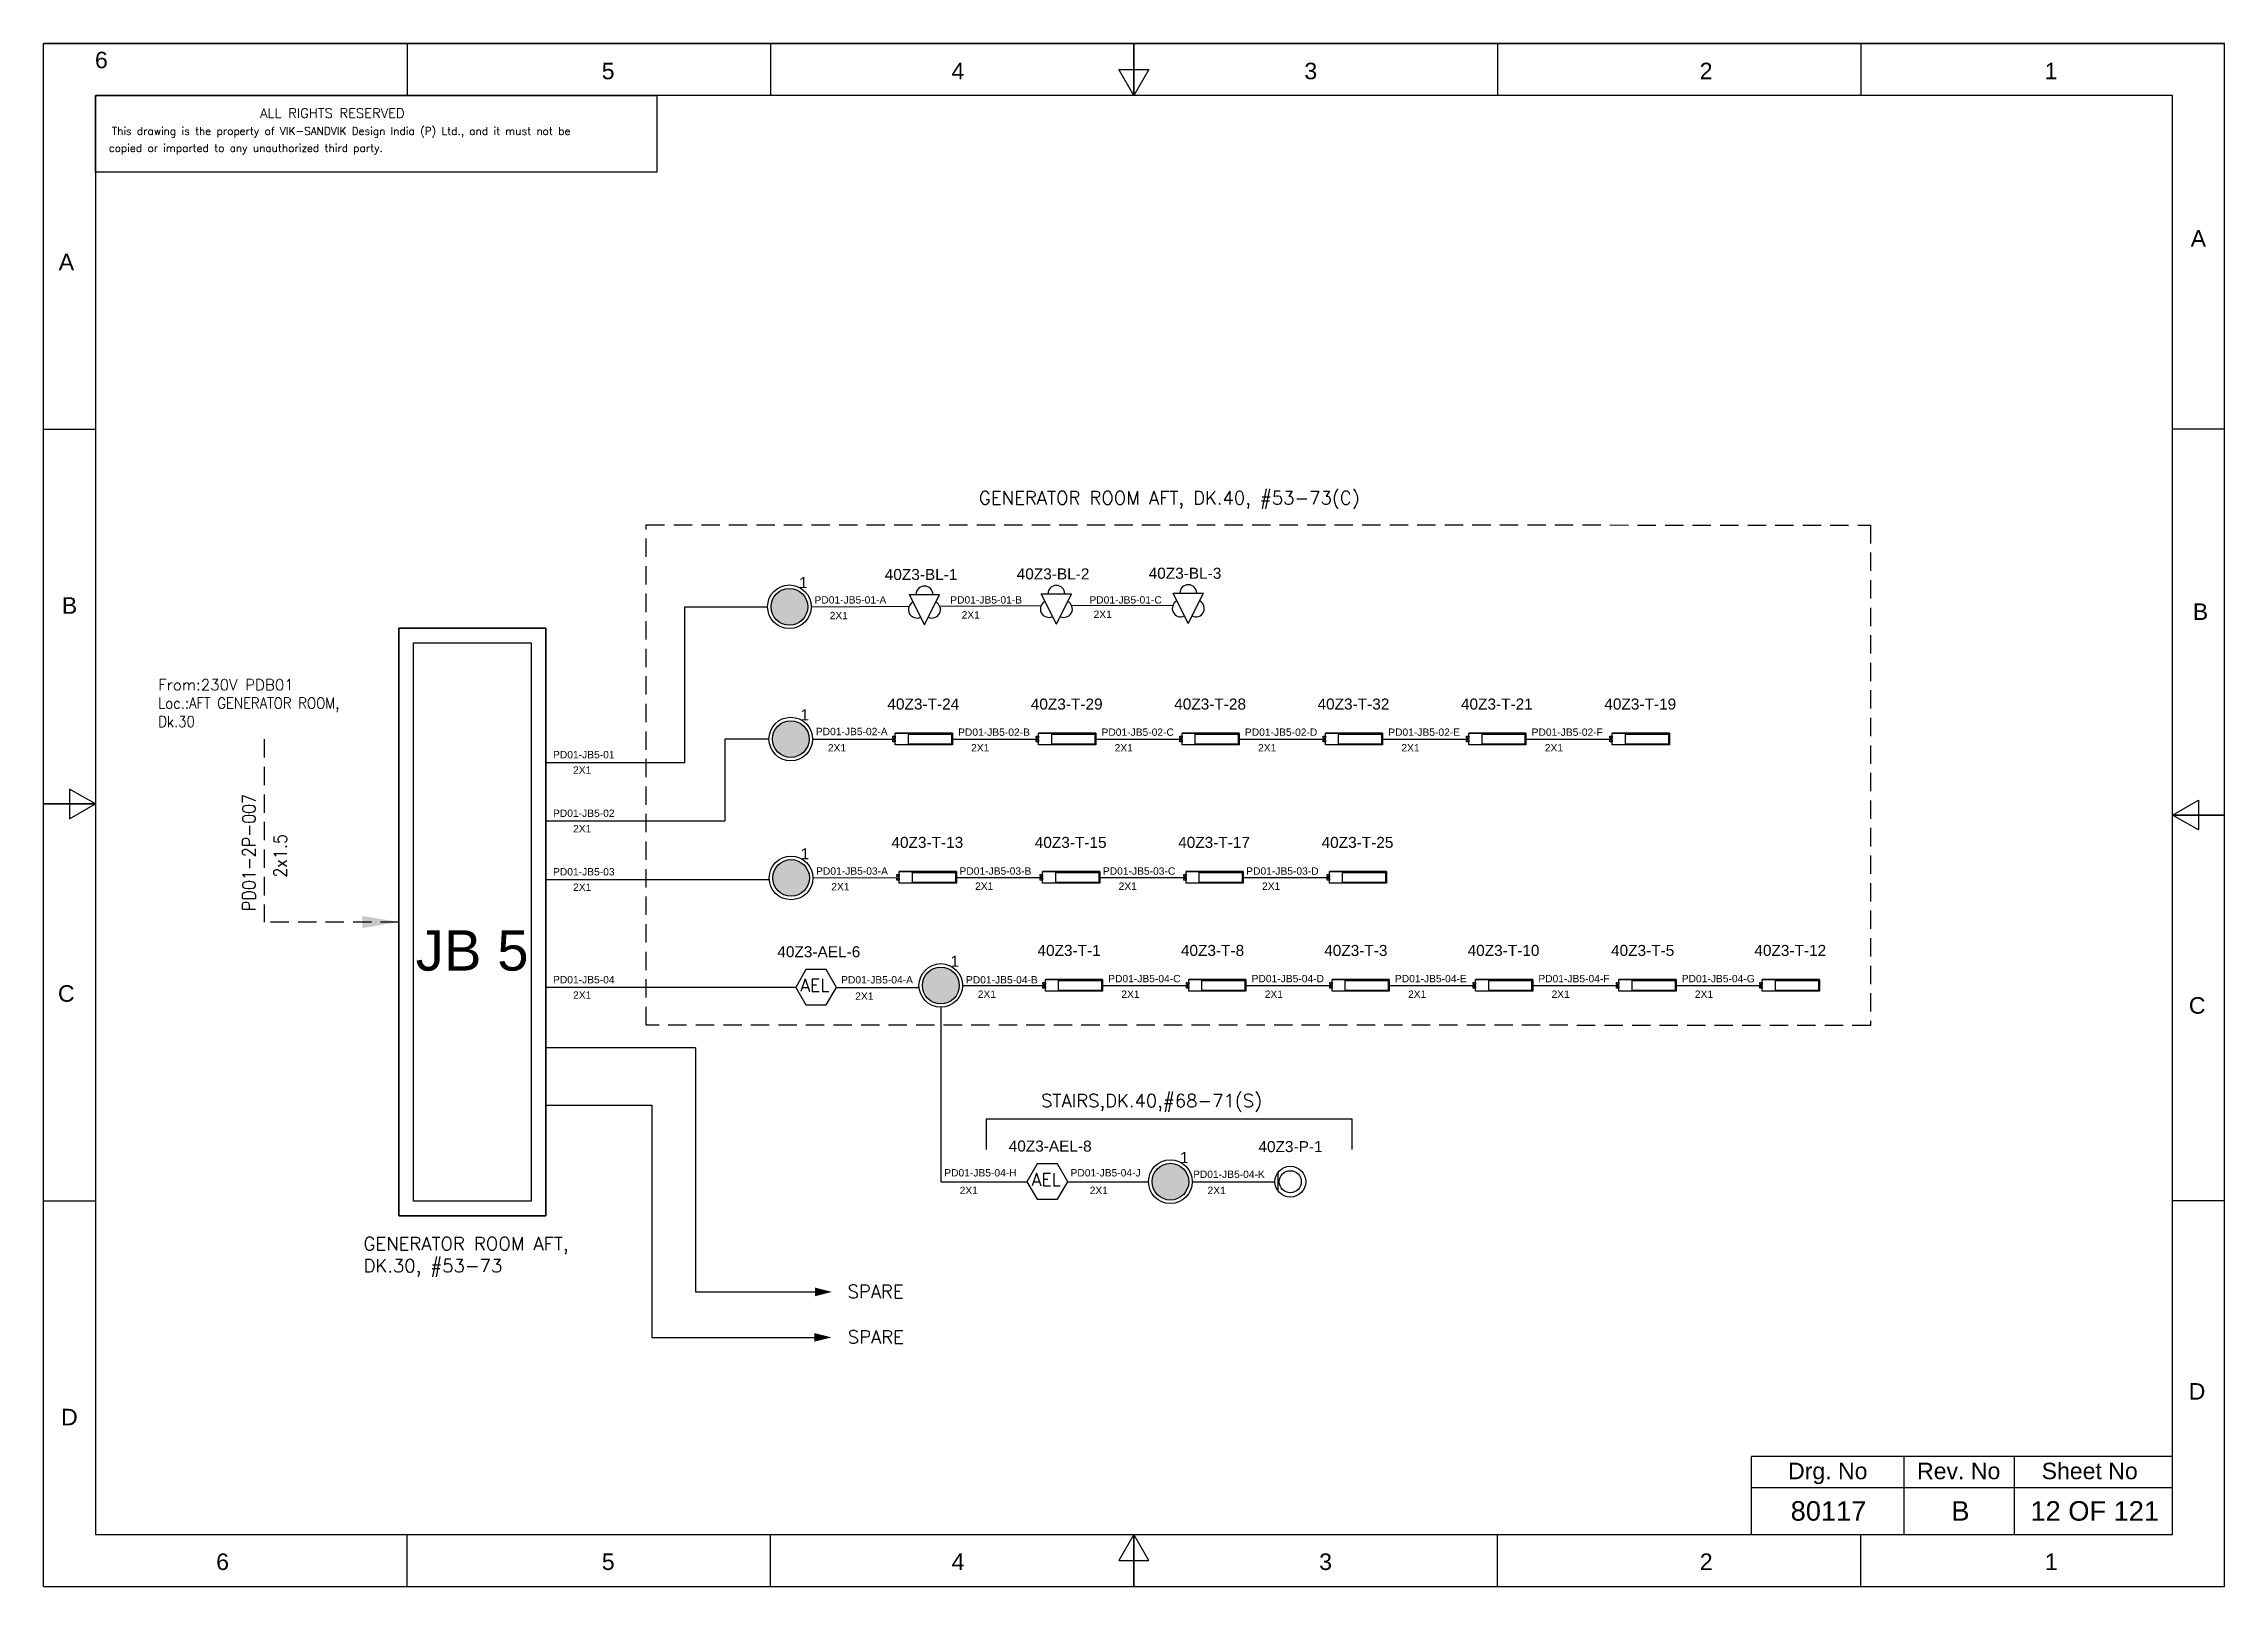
# Model space of a CAD drawing. Header units: inches. Extents: x -3311 to 1429, y -713 to 2436.
# Drawn here: x -2040.1 to -1743.1, y 1861.1 to 2071.1 of the extents above; entities that cross this region are included whole.
import ezdxf
from ezdxf.enums import TextEntityAlignment as Align

# ---------------------------------------------------------------- set-up
doc = ezdxf.new("R2010")
doc.units = ezdxf.units.IN
doc.linetypes.add('HIDDEN', pattern=[0.375, 0.25, -0.125])
doc.linetypes.add('SOLID', pattern=[0])
for name, color, linetype, lineweight in [('ELEC_TXT-025', 1, 'Continuous', 25), ('HEL-025', 1, 'Continuous', 25), ('HEL-035', 2, 'Continuous', 35)]:
    doc.layers.add(name, color=color, linetype=linetype, lineweight=lineweight)
doc.layers.add('LINE', color=3, linetype='SOLID')
doc.styles.add('_NORMAL', font='arial.ttf')
doc.styles.add('ROMANS', font='simplex.shx', dxfattribs={"width": 0.88})
doc.styles.get("Standard").update_dxf_attribs({"font": 'arial.ttf'})
doc.dimstyles.get("Standard").update_dxf_attribs({"dimtxt": 0.18, "dimasz": 0.18, "dimexe": 0.18, "dimexo": 0.0625, "dimgap": 0.09, "dimtad": 0, "dimtih": 1, "dimtoh": 1, "dimdec": 4, "dimzin": 0, "dimdsep": 46, "dimtxsty": 'Standard', "dimcen": 0.09, "dimadec": 0, "dimazin": 0, "dimtfac": 1, "dimtdec": 4, "dimtofl": 0, "dimtmove": 0, "dimatfit": 3, "dimfxl": 1, "dimtolj": 1, "dimtzin": 0, "dimarcsym": 0})
pattern_1 = [(0, (0, 0), (0, 6.985), [5.08, -1.905]), (90, (0, 0), (-6.985, 4e-16), [5.08, -1.905])]

msp = doc.modelspace()

# ---------------------------------------------------------------- texts
at = {"color": 7}
for s, p in [('PD01-JB5-01-A', (-1935.13, 1994.89, 0.05)), ('PD01-JB5-01-B', (-1916.64, 1994.89, 0.05)), ('PD01-JB5-01-C', (-1897.69, 1994.89, 0.05)), ('2X1', (-1933.06, 1992.76)), ('2X1', (-1915.09, 1992.85)), ('2X1', (-1897.12, 1992.93)), ('PD01-JB5-02-A', (-1934.95, 1976.97, 0.05)), ('2X1', (-1933.31, 1974.75)), ('PD01-JB5-02-B', (-1915.57, 1976.88, 0.03)), ('2X1', (-1913.8, 1974.75, -0.03)), ('PD01-JB5-02-C', (-1896.04, 1976.88)), ('2X1', (-1894.25, 1974.75, -0.05)), ('PD01-JB5-02-D', (-1876.51, 1976.88, -0.03)), ('2X1', (-1874.72, 1974.75, -0.08)), ('PD01-JB5-02-E', (-1856.99, 1976.88, -0.05)), ('2X1', (-1855.2, 1974.75, -0.11)), ('PD01-JB5-02-F', (-1837.46, 1976.88, -0.08)), ('2X1', (-1835.67, 1974.75, -0.14)), ('PD01-JB5-01', (-1970.74, 1973.82)), ('2X1', (-1968.01, 1971.72)), ('PD01-JB5-02', (-1970.74, 1965.84)), ('2X1', (-1968.01, 1963.74)), ('PD01-JB5-03', (-1970.74, 1957.87)), ('PD01-JB5-03-A', (-1934.91, 1957.97, 0.05)), ('PD01-JB5-03-B', (-1915.38, 1957.97, 0.03)), ('PD01-JB5-03-C', (-1895.85, 1957.97)), ('PD01-JB5-03-D', (-1876.33, 1957.97, -0.03)), ('2X1', (-1968.01, 1955.77)), ('2X1', (-1932.84, 1955.84)), ('2X1', (-1913.26, 1955.91)), ('2X1', (-1893.71, 1955.91, -0.03)), ('2X1', (-1874.18, 1955.91, -0.05)), ('PD01-JB5-04', (-1970.74, 1943.18)), ('PD01-JB5-04-A', (-1931.5, 1943.16, 0.05)), ('PD01-JB5-04-B', (-1914.5, 1943.16, 0.05)), ('PD01-JB5-04-C', (-1895.13, 1943.32)), ('PD01-JB5-04-D', (-1875.6, 1943.32, -0.03)), ('PD01-JB5-04-E', (-1856.08, 1943.32, -0.05)), ('PD01-JB5-04-F', (-1836.55, 1943.32, -0.08)), ('PD01-JB5-04-G', (-1817.02, 1943.32, -0.11)), ('2X1', (-1968.01, 1941.08)), ('2X1', (-1929.58, 1940.94)), ('2X1', (-1912.89, 1941.2, -0.03)), ('2X1', (-1893.34, 1941.2, -0.05)), ('2X1', (-1873.81, 1941.2, -0.08)), ('2X1', (-1854.29, 1941.2, -0.11)), ('2X1', (-1834.76, 1941.2, -0.14)), ('2X1', (-1815.23, 1941.2, -0.16)), ('PD01-JB5-04-H', (-1917.46, 1916.88, 0.02)), ('PD01-JB5-04-J', (-1900.26, 1916.88, 0.02)), ('PD01-JB5-04-K', (-1883.58, 1916.68, 0)), ('2X1', (-1915.36, 1914.48, -0.03)), ('2X1', (-1897.65, 1914.48, -0.05)), ('2X1', (-1881.6, 1914.48, -0.05))]:
    msp.add_text(s, height=1, dxfattribs=at).set_placement(p)
at = {"color": 7, "lineweight": 30}
msp.add_text('JB 5 ', height=5.5, dxfattribs=at).set_placement((-1980.69, 1947.66), align=Align.MIDDLE_CENTER)
at = {"color": 7}
for s, height, p in [('Drg. No', 2.246, (-1797.13, 1876.78)), ('Rev. No', 2.246, (-1779.3, 1876.78)), ('Sheet No', 2.246, (-1761.46, 1876.78)), ('80117', 2.653, (-1797.03, 1871.34)), ('B', 2.65, (-1779.06, 1871.34)), ('12 OF 121', 2.653, (-1760.77, 1871.34))]:
    msp.add_text(s, height=height, dxfattribs=at).set_placement(p, align=Align.MIDDLE_CENTER)
at = {"color": 7, "char_height": 1.8, "attachment_point": 1, "style": '_NORMAL'}
for s, insert, width in [('{\\Fromans|c0;\\C2;GENERATOR ROOM AFT, DK.40, #53-73(C)}', (-1912.73, 2010.18), 74.1776), ('{\\Fromans|c0;\\C2;STAIRS,DK.40,#68-71(S)}', (-1904.27, 1928.1, -0.05), 39.515), ('{\\Fromans|c0;\\C2;SPARE}', (-1930.62, 1902.12), 8.1658), ('{\\Fromans|c0;\\C2;SPARE}', (-1930.6, 1895.92), 8.1658)]:
    msp.add_mtext(s, dxfattribs=dict(at, insert=insert, width=width))
at = {"color": 7, "insert": (-2024.5, 1984.58), "char_height": 1.5, "width": 36.8884, "attachment_point": 1}
msp.add_mtext('{\\Fromans|c0;\\C2;From:230V PDB01\\P\\Fsimplex|c0;\\W0.88;Loc.:AFT GENERATOR ROOM,      \\PDk.30}', dxfattribs=at)
at = {"color": 7, "insert": (-2013.05, 1953.02), "char_height": 1.8, "width": 17.1296, "attachment_point": 1, "rotation": 90, "style": '_NORMAL'}
msp.add_mtext('{\\Fromans|c0;\\W0.88;PD01-2P-007}', dxfattribs=at)
at = {"color": 7, "insert": (-2008.78, 1957.59), "char_height": 1.8, "attachment_point": 1, "rotation": 90, "style": '_NORMAL'}
msp.add_mtext('{\\Fsimplex|c0;\\W0.88;2x1.5}', dxfattribs=at)
at = {"color": 7, "insert": (-1996.55, 1908.63), "char_height": 1.8, "attachment_point": 1, "style": '_NORMAL'}
msp.add_mtext('{\\Fromans|c0;\\C2;GENERATOR ROOM AFT, \\PDK.30, #53-73}', dxfattribs=at)

# ---------------------------------------------------------------- blocks, each defined once
blk = doc.blocks.new('fr')
at = {"color": 7, "linetype": 'Continuous'}
for p, q in [((33763.99, 4500.4), (33466.99, 4500.4)), ((33466.99, 4500.4), (33763.99, 4500.4)), ((33466.99, 4290.33), (33466.99, 4500.4)), ((33516.49, 4500.4), (33516.49, 4493.33)), ((33565.99, 4500.4), (33565.99, 4493.33)), ((33615.49, 4500.4), (33615.49, 4493.33)), ((33615.49, 4493.33), (33615.49, 4500.4)), ((33615.49, 4500.4), (33615.49, 4493.33)), ((33664.99, 4500.4), (33664.99, 4493.33)), ((33714.49, 4500.4), (33714.49, 4493.33)), ((33763.99, 4290.33), (33763.99, 4500.4)), ((33763.99, 4290.33), (33763.99, 4500.4)), ((33615.49, 4493.33), (33613.45, 4496.87)), ((33613.45, 4496.87), (33617.53, 4496.87)), ((33617.53, 4496.87), (33615.49, 4493.33)), ((33756.92, 4493.33), (33474.06, 4493.33)), ((33474.06, 4493.33), (33474.06, 4297.41)), ((33756.92, 4297.41), (33756.92, 4493.33)), ((33466.99, 4447.89), (33474.06, 4447.89)), ((33763.99, 4447.89), (33756.92, 4447.89)), ((33474.06, 4396.87), (33470.53, 4398.91)), ((33470.53, 4398.91), (33470.53, 4394.83)), ((33466.99, 4396.87), (33474.06, 4396.87)), ((33474.06, 4396.87), (33466.99, 4396.87)), ((33466.99, 4396.87), (33474.06, 4396.87)), ((33470.53, 4394.83), (33474.06, 4396.87)), ((33756.92, 4395.37), (33760.45, 4397.41)), ((33760.45, 4397.41), (33760.45, 4393.33)), ((33763.99, 4395.37), (33756.92, 4395.37)), ((33760.45, 4393.33), (33756.92, 4395.37)), ((33756.92, 4395.37), (33763.99, 4395.37)), ((33763.99, 4395.37), (33756.92, 4395.37)), ((33466.99, 4342.85), (33474.06, 4342.85)), ((33763.99, 4342.85), (33756.92, 4342.85)), ((33474.06, 4297.41), (33756.92, 4297.41)), ((33516.49, 4290.33), (33516.49, 4297.41)), ((33565.99, 4290.33), (33565.99, 4297.41)), ((33615.49, 4297.41), (33613.45, 4293.87)), ((33615.49, 4290.33), (33615.49, 4297.41)), ((33617.53, 4293.87), (33615.49, 4297.41)), ((33615.49, 4297.41), (33615.49, 4290.33)), ((33615.49, 4290.33), (33615.49, 4297.41)), ((33664.99, 4290.33), (33664.99, 4297.41)), ((33714.49, 4290.33), (33714.49, 4297.41)), ((33613.45, 4293.87), (33617.53, 4293.87)), ((33466.99, 4290.33), (33763.99, 4290.33)), ((33466.99, 4290.33), (33763.99, 4290.33))]:
    blk.add_line(p, q, dxfattribs=at)
at = {"color": 7, "style": '_NORMAL'}
for s, p in [('6', (33474.86, 4498.18)), ('5', (33543.88, 4496.68)), ('4', (33591.52, 4496.68)), ('3', (33639.57, 4496.68)), ('2', (33693.41, 4496.68)), ('1', (33740.39, 4496.68)), ('A', (33760.45, 4473.88)), ('A', (33470.1, 4470.68)), ('B', (33470.52, 4423.9)), ('B', (33760.74, 4423.06)), ('C', (33470.08, 4371.07)), ('C', (33760.29, 4369.44)), ('D', (33760.27, 4316.89)), ('D', (33470.51, 4313.39)), ('6', (33491.37, 4293.69)), ('5', (33543.89, 4293.69)), ('4', (33591.53, 4293.69)), ('3', (33641.59, 4293.69)), ('2', (33693.43, 4293.69)), ('1', (33740.41, 4293.69))]:
    blk.add_text(s, height=2.25, dxfattribs=at).set_placement(p, align=Align.MIDDLE_CENTER)
blk = doc.blocks.new('A$C4BAD7D21')
at = {"layer": 'HEL-025'}
blk.add_lwpolyline([(-34000, 0), (-34000, 2086), (-18714, 2086), (-18714, 0)], close=True, dxfattribs=at)
at = {"layer": 'HEL-025', "style": 'ROMANS'}
for s, p in [('This drawing is the property of VIK-SANDVIK Design India (P) Ltd., and it must not be', (-33558, 1016)), (' copied or imparted to any unauthorized third party.', (-33785, 550))]:
    blk.add_text(s, height=210, dxfattribs=at).set_placement(p)
at = {"layer": 'HEL-035', "style": 'ROMANS'}
blk.add_text('     ALL RIGHTS RESERVED', height=262.5, dxfattribs=at).set_placement((-30497, 1476))
blk = doc.blocks.new('AEL')
at = {"color": 4}
blk.add_lwpolyline([(989.98, -190.09), (992.75, -190.09), (994.14, -187.69), (992.75, -185.28), (989.98, -185.28), (988.59, -187.69)], close=True, dxfattribs=at)
at = {"color": 4, "style": 'ROMANS'}
blk.add_text('AEL', height=1.725, dxfattribs=at).set_placement((989.2, -188.27))
blk = doc.blocks.new('AEL_L')
blk.add_blockref('AEL', (0, 0))
blk.add_attdef('TAG_NO', (986.55, -183.59), '', height=1.5)
blk = doc.blocks.new('FIXED_KEY_SWITCH')
h = blk.add_hatch(color=1)
h.dxf.hatch_style = 1
edge = h.paths.add_edge_path()
edge.add_arc((848.13, 1737.46), 2.5, 0, 360)
at = {"color": 1}
blk.add_circle((848.13, 1737.46), 2.5, dxfattribs=at)
at = {"color": 7, "insert": (849.44, 1741.5), "char_height": 1.5, "attachment_point": 1, "style": '_NORMAL'}
blk.add_mtext_dynamic_manual_height_columns('1', width=1.5, gutter_width=7.5, heights=[0], dxfattribs=at)
blk = doc.blocks.new('SWT')
blk.add_blockref('FIXED_KEY_SWITCH', (0, 0))
blk.add_attdef('TAG_NO', (844.55, 1741.11), '', height=1.5)
blk = doc.blocks.new('2A')
at = {"color": 7, "lineweight": -3, "ltscale": 2.5}
blk.add_line((790.02, 1997.62, -0.03), (782.23, 1997.62, -0.03), dxfattribs=at)
at = {"color": 7, "lineweight": -3, "ltscale": 2.5, "elevation": -0.03}
for points in [[(781.91, 1997.21), (782.23, 1997.21), (782.23, 1996.94), (781.91, 1996.94)], [(781.91, 1996.7), (782.23, 1996.7), (782.23, 1996.44), (781.91, 1996.44)], [(782.23, 1997.62), (790.02, 1997.62), (790.02, 1996.02), (782.23, 1996.02)], [(784.03, 1997.5), (789.88, 1997.5), (789.88, 1996.14), (784.03, 1996.14)]]:
    blk.add_lwpolyline(points, close=True, dxfattribs=at)
blk = doc.blocks.new('LED TUBE LIGHT 30W')
blk.add_blockref('2A', (179.91, -357.89))
blk.add_attdef('TAG_NO.', (962.52, 1642.97), '', height=1.5)
blk = doc.blocks.new('1')
h = blk.add_hatch()
h.set_pattern_fill('ANGLE', color=6)
h.set_pattern_definition(pattern_1)
h.paths.add_polyline_path([(303.23, 2044.43, 1), (306.22, 2044.43, 1)], flags=0)
h.paths.add_polyline_path([(302.63, 2044.43, 1), (306.83, 2044.43, 1)])
h.paths.add_polyline_path([(306.22, 2044.43, -1), (303.23, 2044.43, -1)], flags=16)
h = blk.add_hatch()
h.set_pattern_fill('ANGLE', color=6)
h.set_pattern_definition(pattern_1)
h.paths.add_polyline_path([(303.23, 2044.43, 1), (306.22, 2044.43, 1)])
at = {"color": 6}
for radius in [2.1, 1.5]:
    blk.add_circle((304.73, 2044.43), radius, dxfattribs=at)
blk = doc.blocks.new('LED PENDENT LIGHT 15W')
blk.add_blockref('1', (0, 0))
blk.add_attdef('TAG_NO', (301.63, 2048.1), '', height=1.5)
blk = doc.blocks.new('11')
for p, q in [((438, 1973.54, -0.08), (442.11, 1973.54, -0.08)), ((440.05, 1969.42, -0.08), (438, 1973.54, -0.08)), ((440.05, 1969.42, -0.08), (442.11, 1973.54, -0.08))]:
    blk.add_line(p, q)
for centre, start, end in [((439.02, 1971.48, -0.08), 116.5651, 296.5651), ((440.05, 1973.54, -0.08), 0, 180), ((441.08, 1971.48, -0.08), 243.4349, 63.4349)]:
    blk.add_arc(centre, 1.15, start, end)
blk = doc.blocks.new('BILGE LIGHT')
blk.add_blockref('11', (1524.93, -1711.73))
blk.add_attdef('TAG_NO', (1960.14, 263.52), '', height=1.5)

# ---------------------------------------------------------------- linework, layer by layer
for p, q in [((-1952.77, 1973.26), (-1952.77, 1994.45)), ((-1941.34, 1976.44), (-1947.36, 1976.44)), ((-1947.36, 1976.44), (-1947.36, 1965.29)), ((-1937.69, 1942.63), (-1971.72, 1942.63)), ((-1917.93, 1939.91, -0.03), (-1917.93, 1916.17, -0.03)), ((-1951.35, 1934.38), (-1971.72, 1934.38)), ((-1951.35, 1934.38), (-1951.35, 1901.16)), ((-1911.73, 1924.72, -0.05), (-1861.97, 1924.72, -0.05))]:
    msp.add_line(p, q)
at = {"color": 7, "linetype": 'Continuous'}
for p, q in [((-1750.19, 1878.73), (-1807.51, 1878.73)), ((-1807.51, 1868.14), (-1807.51, 1878.73)), ((-1786.74, 1868.14), (-1786.74, 1878.73)), ((-1771.72, 1868.14), (-1771.72, 1878.73)), ((-1807.51, 1874.55), (-1750.19, 1874.55))]:
    msp.add_line(p, q, dxfattribs=at)
at = {"linetype": 'HIDDEN', "ltscale": 10}
msp.add_lwpolyline([(-1958.04, 2005.62), (-1791.29, 2005.58), (-1791.29, 1937.45), (-1958.04, 1937.49)], close=True, dxfattribs=at)
msp.add_lwpolyline([(-2010.06, 1976.41), (-2010.06, 1951.53)], dxfattribs=at)
for points in [[(-1935.08, 1901.16, 1.18, 0, 0), (-1932.73, 1901.16, 0, 0, 0)], [(-1935.16, 1894.97, 1.18, 0, 0), (-1932.8, 1894.97, 0, 0, 0)]]:
    msp.add_lwpolyline(points, format="xyseb")
at = {"layer": 'LINE', "color": 0}
for p, q in [((-1952.77, 1994.45), (-1941.52, 1994.45)), ((-1935.57, 1994.45), (-1922.24, 1994.52)), ((-1918.07, 1994.53), (-1904.27, 1994.61)), ((-1900.1, 1994.62), (-1886.3, 1994.69)), ((-1991.72, 1991.53), (-1991.72, 1911.53)), ((-1971.72, 1991.53), (-1991.72, 1991.53)), ((-1971.72, 1911.53), (-1971.72, 1991.53)), ((-1935.39, 1976.44, 0), (-1924.14, 1976.44, -0.03)), ((-1916.34, 1976.44, -0.03), (-1904.61, 1976.44, -0.05)), ((-1896.81, 1976.44, -0.05), (-1885.08, 1976.44, -0.08)), ((-1877.28, 1976.44, -0.08), (-1865.56, 1976.44, -0.11)), ((-1857.76, 1976.44, -0.11), (-1846.03, 1976.44, -0.14)), ((-1838.23, 1976.44, -0.14), (-1826.5, 1976.44, -0.16)), ((-1971.72, 1973.26), (-1952.77, 1973.26)), ((-1971.72, 1965.29), (-1947.36, 1965.29)), ((-1971.72, 1957.31), (-1941.29, 1957.31)), ((-1935.35, 1957.53), (-1923.59, 1957.6)), ((-1915.79, 1957.6), (-1904.06, 1957.6, -0.03)), ((-1896.26, 1957.6, -0.03), (-1884.54, 1957.6, -0.05)), ((-1876.74, 1957.6, -0.05), (-1865.01, 1957.6, -0.08)), ((-1932.14, 1942.63), (-1920.89, 1942.63, -0.03)), ((-1914.95, 1942.89, -0.03), (-1903.7, 1942.89, -0.05)), ((-1895.9, 1942.89, -0.05), (-1884.17, 1942.89, -0.08)), ((-1876.37, 1942.89, -0.08), (-1864.64, 1942.89, -0.11)), ((-1856.85, 1942.89, -0.11), (-1845.12, 1942.89, -0.14)), ((-1837.32, 1942.89, -0.14), (-1825.59, 1942.89, -0.16)), ((-1817.79, 1942.89, -0.16), (-1806.06, 1942.89, -0.19)), ((-1971.72, 1926.57), (-1957.26, 1926.57)), ((-1957.26, 1926.57), (-1957.26, 1894.97)), ((-1911.73, 1924.72, -0.05), (-1911.73, 1920.53, -0.05)), ((-1861.97, 1924.72, -0.05), (-1861.97, 1920.53, -0.05)), ((-1917.93, 1916.17, -0.03), (-1906.19, 1916.17, -0.05)), ((-1900.64, 1916.17, -0.05), (-1889.63, 1916.17, -0.05)), ((-1883.68, 1916.17, -0.06), (-1872.43, 1916.17, -0.08)), ((-1991.72, 1911.53), (-1971.72, 1911.53)), ((-1951.35, 1901.16), (-1935.08, 1901.16)), ((-1957.26, 1894.97), (-1935.07, 1894.97))]:
    msp.add_line(p, q, dxfattribs=at)
for points in [[(-1991.72, 1991.53), (-1971.72, 1991.53), (-1971.72, 1911.53), (-1991.72, 1911.53)], [(-1989.72, 1989.53), (-1973.72, 1989.53), (-1973.72, 1913.53), (-1989.72, 1913.53)]]:
    msp.add_lwpolyline(points, close=True, dxfattribs=at)
for centre in [(-1938.55, 1994.45), (-1938.36, 1976.44), (-1938.32, 1957.53), (-1917.93, 1942.89, -0.03), (-1886.66, 1916.17, -0.05)]:
    msp.add_circle(centre, 2.97, dxfattribs=at)

# ---------------------------------------------------------------- block references
for name, p in [('fr', (-35507.11, -2429.27)), ('SWT', (-2786.68, 256.99)), ('SWT', (-2786.49, 238.98)), ('SWT', (-2786.45, 220.07)), ('SWT', (-2766.06, 205.43, -0.03)), ('SWT', (-2734.79, 178.71, -0.05))]:
    msp.add_blockref(name, p)
ref = msp.add_blockref('BILGE LIGHT', (-3885.14, 1734.32, 0.08))
ref.add_attrib('TAG_NO', '40Z3-BL-1', (-1925.56, 1998.1, 0.08), dxfattribs={"height": 1.5})
ref = msp.add_blockref('BILGE LIGHT', (-3867.17, 1734.41, 0.08))
ref.add_attrib('TAG_NO', '40Z3-BL-2', (-1907.59, 1998.18, 0.08), dxfattribs={"height": 1.5})
ref = msp.add_blockref('BILGE LIGHT', (-3849.2, 1734.49, 0.08))
ref.add_attrib('TAG_NO', '40Z3-BL-3', (-1889.62, 1998.27, 0.08), dxfattribs={"height": 1.5})
ref = msp.add_blockref('LED TUBE LIGHT 30W', (-2886.27, 337.51))
ref.add_attrib('TAG_NO.', '40Z3-T-24', (-1925.2, 1980.46), dxfattribs={"height": 1.5})
ref = msp.add_blockref('LED TUBE LIGHT 30W', (-2866.74, 337.51, -0.03))
ref.add_attrib('TAG_NO.', '40Z3-T-29', (-1905.67, 1980.46, -0.03), dxfattribs={"height": 1.5})
ref = msp.add_blockref('LED TUBE LIGHT 30W', (-2847.21, 337.51, -0.05))
ref.add_attrib('TAG_NO.', '40Z3-T-28', (-1886.14, 1980.46, -0.05), dxfattribs={"height": 1.5})
ref = msp.add_blockref('LED TUBE LIGHT 30W', (-2827.69, 337.51, -0.08))
ref.add_attrib('TAG_NO.', '40Z3-T-32', (-1866.62, 1980.46, -0.08), dxfattribs={"height": 1.5})
ref = msp.add_blockref('LED TUBE LIGHT 30W', (-2808.16, 337.51, -0.11))
ref.add_attrib('TAG_NO.', '40Z3-T-21', (-1847.09, 1980.46, -0.11), dxfattribs={"height": 1.5})
ref = msp.add_blockref('LED TUBE LIGHT 30W', (-2788.63, 337.51, -0.14))
ref.add_attrib('TAG_NO.', '40Z3-T-19', (-1827.56, 1980.46, -0.14), dxfattribs={"height": 1.5})
ref = msp.add_blockref('LED TUBE LIGHT 30W', (-2885.72, 318.67, 0.03))
ref.add_attrib('TAG_NO.', '40Z3-T-13', (-1924.65, 1961.62, 0.03), dxfattribs={"height": 1.5})
ref = msp.add_blockref('LED TUBE LIGHT 30W', (-2866.2, 318.67))
ref.add_attrib('TAG_NO.', '40Z3-T-15', (-1905.13, 1961.62), dxfattribs={"height": 1.5})
ref = msp.add_blockref('LED TUBE LIGHT 30W', (-2846.67, 318.67, -0.03))
ref.add_attrib('TAG_NO.', '40Z3-T-17', (-1885.6, 1961.62, -0.03), dxfattribs={"height": 1.5})
ref = msp.add_blockref('LED TUBE LIGHT 30W', (-2827.14, 318.67, -0.05))
ref.add_attrib('TAG_NO.', '40Z3-T-25', (-1866.07, 1961.62, -0.05), dxfattribs={"height": 1.5})
ref = msp.add_blockref('LED TUBE LIGHT 30W', (-2865.83, 303.96, -0.03))
ref.add_attrib('TAG_NO.', '40Z3-T-1', (-1904.76, 1946.91, -0.03), dxfattribs={"height": 1.5})
ref = msp.add_blockref('LED TUBE LIGHT 30W', (-2846.3, 303.96, -0.05))
ref.add_attrib('TAG_NO.', '40Z3-T-8', (-1885.23, 1946.91, -0.05), dxfattribs={"height": 1.5})
ref = msp.add_blockref('LED TUBE LIGHT 30W', (-2826.78, 303.96, -0.08))
ref.add_attrib('TAG_NO.', '40Z3-T-3', (-1865.71, 1946.91, -0.08), dxfattribs={"height": 1.5})
ref = msp.add_blockref('LED TUBE LIGHT 30W', (-2807.25, 303.96, -0.11))
ref.add_attrib('TAG_NO.', '40Z3-T-10', (-1846.18, 1946.91, -0.11), dxfattribs={"height": 1.5})
ref = msp.add_blockref('LED TUBE LIGHT 30W', (-2787.72, 303.96, -0.14))
ref.add_attrib('TAG_NO.', '40Z3-T-5', (-1826.65, 1946.91, -0.14), dxfattribs={"height": 1.5})
ref = msp.add_blockref('LED TUBE LIGHT 30W', (-2768.2, 303.96, -0.16))
ref.add_attrib('TAG_NO.', '40Z3-T-12', (-1807.13, 1946.91, -0.16), dxfattribs={"height": 1.5})
ref = msp.add_blockref('AEL_L', (-2926.28, 2130.32))
ref.add_attrib('TAG_NO', '40Z3-AEL-6', (-1940.19, 1946.73), dxfattribs={"color": 4, "height": 1.5})
ref = msp.add_blockref('AEL_L', (-2894.78, 2103.86, -0.05))
ref.add_attrib('TAG_NO', '40Z3-AEL-8', (-1908.68, 1920.27, -0.05), dxfattribs={"color": 4, "height": 1.5})
ref = msp.add_blockref('LED PENDENT LIGHT 15W', (-2175.06, -128.26, -0.08))
ref.add_attrib('TAG_NO', '40Z3-P-1', (-1874.67, 1920.2, -0.08), dxfattribs={"height": 1.5})
at = {"layer": 'ELEC_TXT-025', "color": 0, "xscale": 0.005, "yscale": 0.005, "zscale": 0.005}
msp.add_blockref('A$C4BAD7D21', (-1863.04, 2053.63), dxfattribs=at)

msp.set_redraw_order([(e.dxf.handle, doc.entitydb.next_handle()) for e in msp.query("TEXT MTEXT ATTDEF DIMENSION ARC_DIMENSION")])  # texts and dimensions are drawn at this point

# ---------------------------------------------------------------- leaders
at = {"linetype": 'HIDDEN', "ltscale": 10}
msp.add_leader([(-1991.72, 1951.53), (-2010.06, 1951.53)], dimstyle='Standard', override={"dimasz": 5, "dimarcsym": 1}, dxfattribs=at)

doc.saveas('drawing.dxf')
